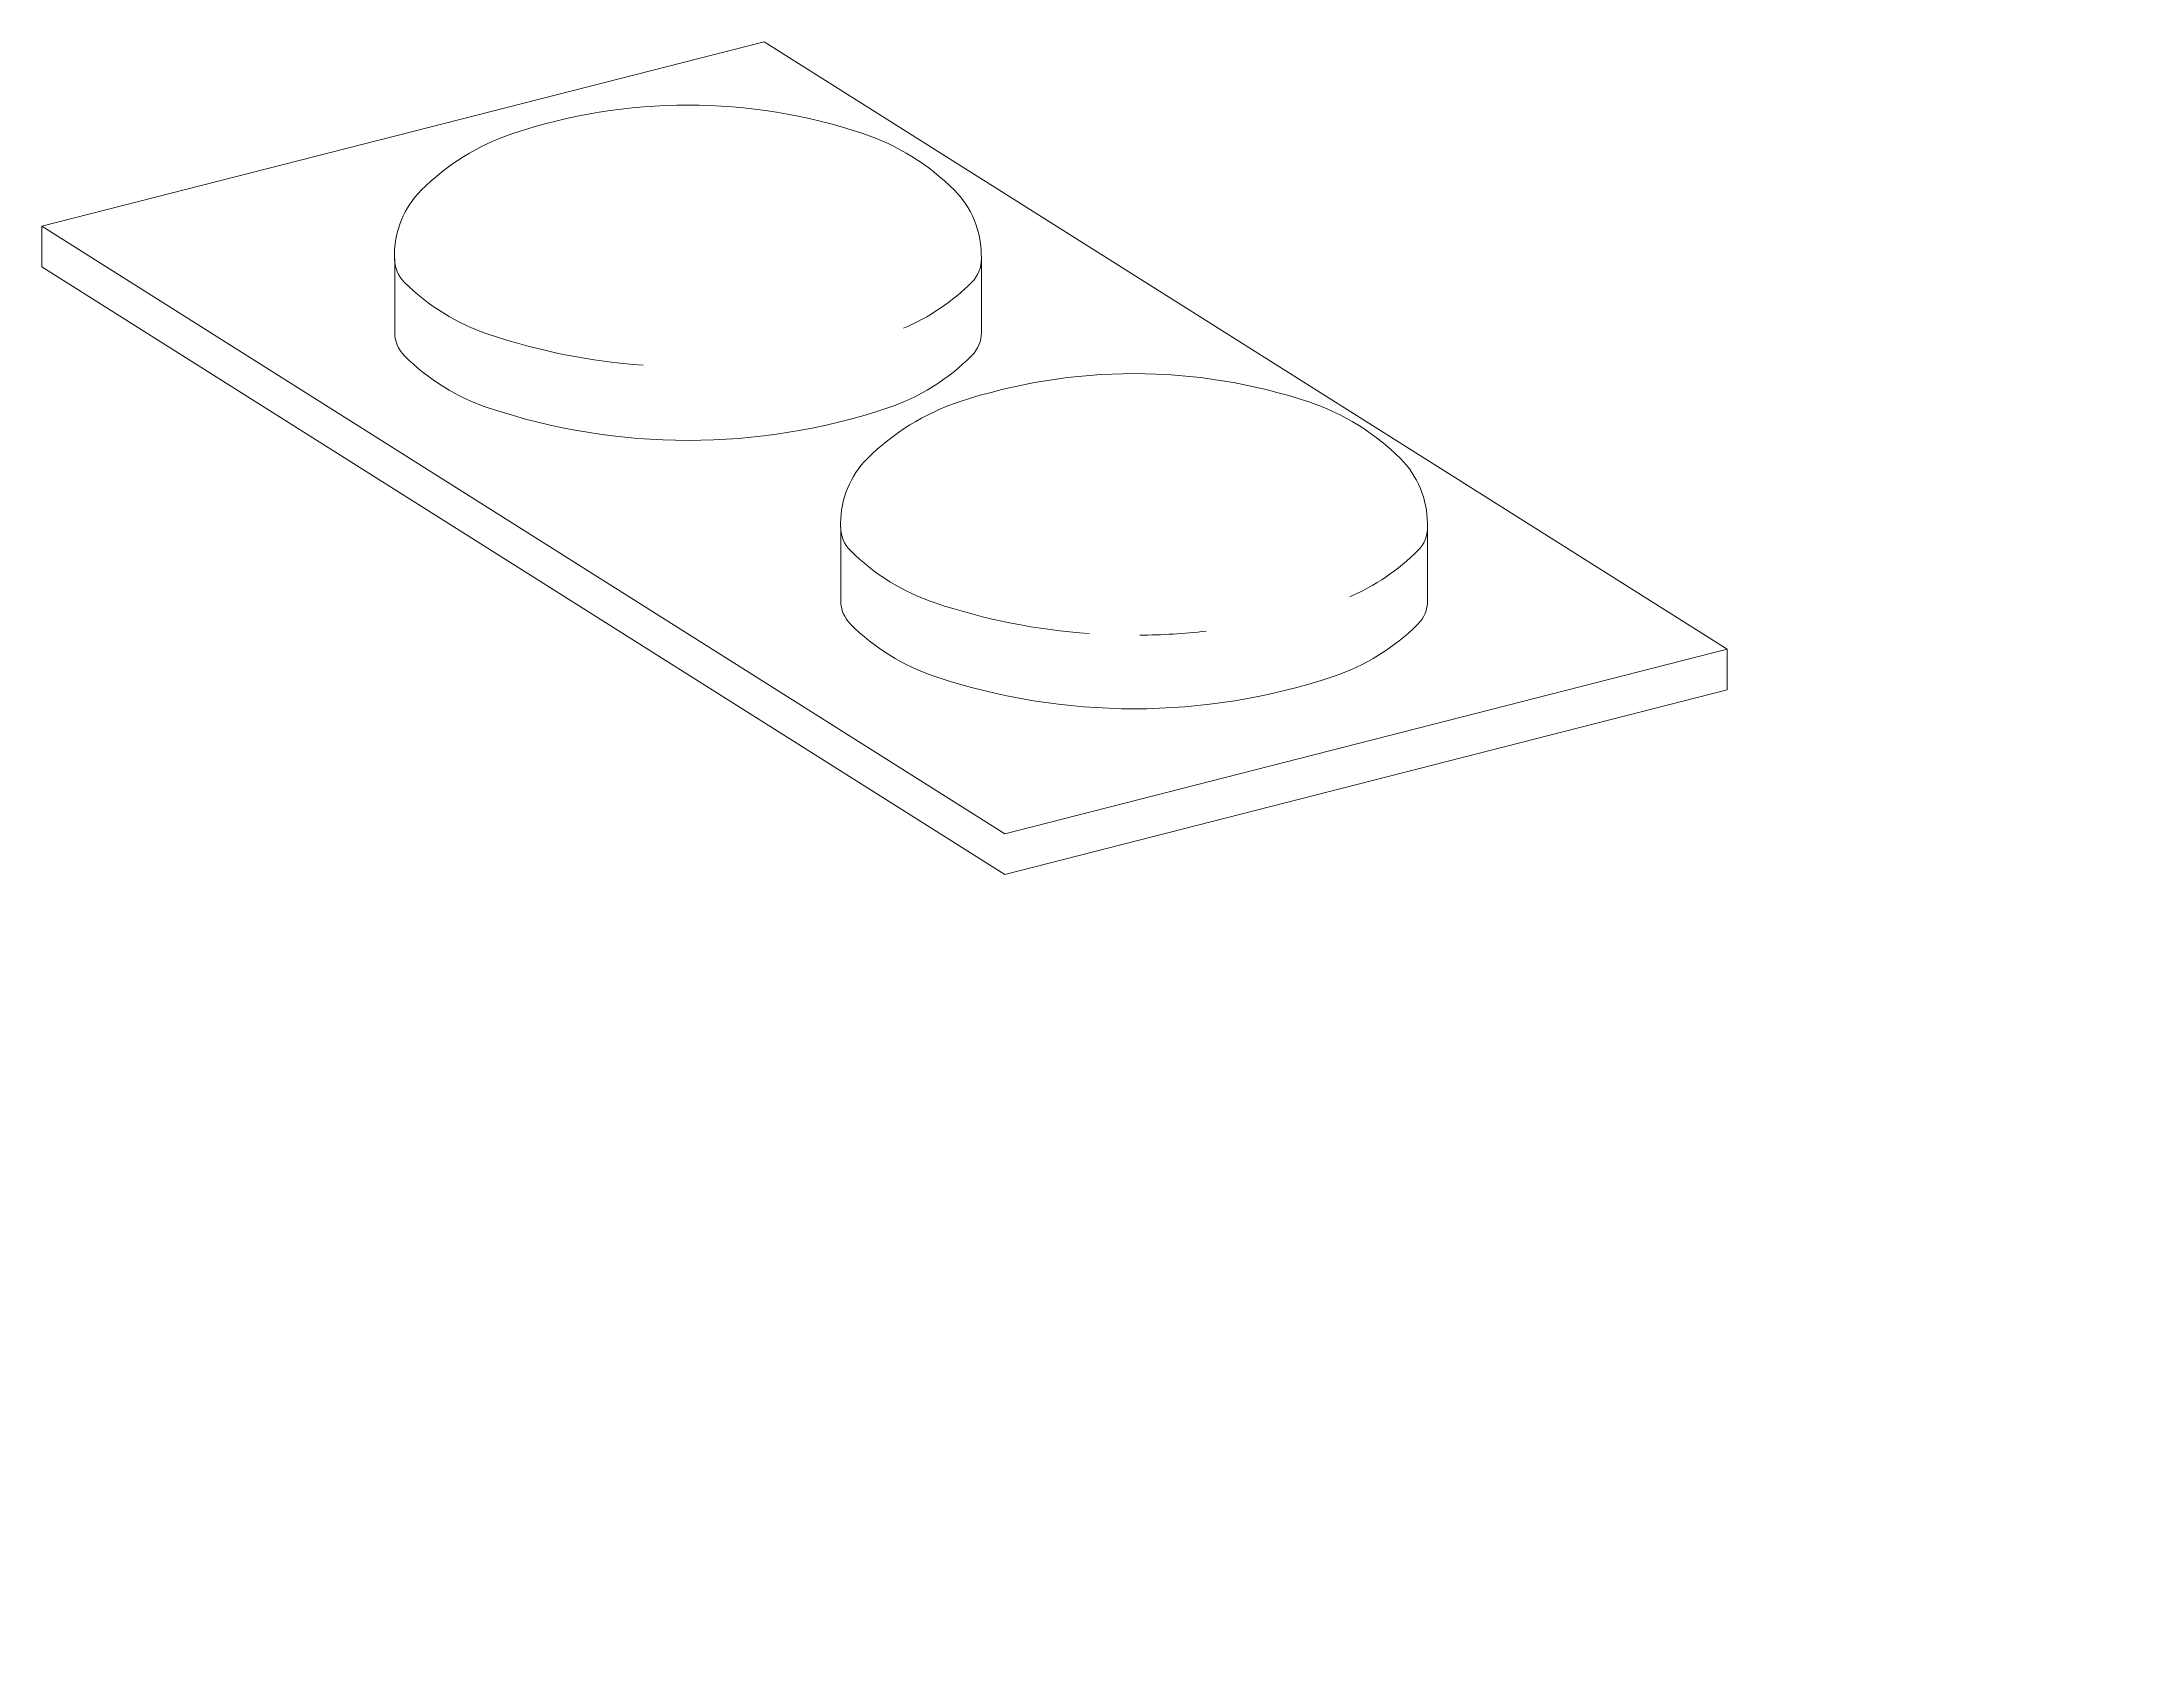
# Model space of a CAD drawing. Header units: metres. Extents: x -30.9 to 24.7, y -10.3 to 6.8.
# Drawn here: x -8.5734 to -8.0929, y 4.3007 to 4.6749 of the extents above; entities that cross this region are included whole.
import ezdxf

# ---------------------------------------------------------------- set-up
doc = ezdxf.new("R2010")
doc.units = ezdxf.units.M
doc.header["$MEASUREMENT"] = 0
doc.layers.add('PDF_Working_Num_Penna__7_Num_Penna__7', color=7, linetype='Continuous', lineweight=18)
doc.styles.add('GENERATED_STYLE_1', font='')
doc.styles.get('GENERATED_STYLE_1').set_extended_font_data('Arial')

msp = doc.modelspace()

# ---------------------------------------------------------------- linework, layer by layer
at = {"layer": 'PDF_Working_Num_Penna__7_Num_Penna__7', "color": 7, "linetype": 'Continuous', "lineweight": 18, "flags": 128}
for points in [[(-8.57335, 4.63239), (-8.40688, 4.67492), (-8.18489, 4.53495)], [(-8.57335, 4.63239), (-8.35136, 4.49243)], [(-8.57335, 4.63238), (-8.57335, 4.62304), (-8.35136, 4.48309)], [(-8.18488, 4.53495), (-8.35135, 4.49244)], [(-8.18488, 4.53494), (-8.18488, 4.5256), (-8.35135, 4.48309)]]:
    msp.add_lwpolyline(points, dxfattribs=at)
for points in [[(-8.35899, 4.6026, 0.198978), (-8.35676, 4.60796), (-8.35676, 4.6249, 0.032004), (-8.35682, 4.62576, 0.198685), (-8.36301, 4.64071, 0.116627), (-8.38412, 4.65376, 0.080607), (-8.42443, 4.66029, 0.080642), (-8.46474, 4.65376, 0.116603), (-8.48586, 4.64071, 0.198791), (-8.49205, 4.62575, 0.0183), (-8.492, 4.62431)], [(-8.43473, 4.60038, -0.062411), (-8.47022, 4.60746, -0.116236), (-8.48978, 4.61953, -0.198384), (-8.492, 4.6249), (-8.492, 4.60796, 0.199057), (-8.48978, 4.6026, 0.116718), (-8.47022, 4.59051, 0.080644), (-8.42438, 4.58307, 0.080664), (-8.37854, 4.5905, 0.116887), (-8.35899, 4.6026)], [(-8.37471, 4.6089, 0.095169), (-8.35898, 4.61953, 0.198117), (-8.35676, 4.6249)], [(-8.33192, 4.53855, -0.062652), (-8.36741, 4.54562, -0.116476), (-8.38697, 4.55771, -0.198978), (-8.38919, 4.56307), (-8.38919, 4.54612, 0.198682), (-8.38696, 4.54077, 0.11646), (-8.36742, 4.52868, 0.080552), (-8.32157, 4.52124, 0.080562), (-8.27573, 4.52868, 0.116434), (-8.25617, 4.54077, 0.198761), (-8.25396, 4.54612), (-8.25395, 4.56307, 0.030867), (-8.254, 4.56393, 0.198685), (-8.2602, 4.57888, 0.116701), (-8.28131, 4.59193, 0.080702), (-8.32162, 4.59846, 0.080731), (-8.36194, 4.59193, 0.116393), (-8.38305, 4.57888, 0.198941), (-8.38924, 4.56393, 0.018724), (-8.38918, 4.56249)], [(-8.2719, 4.54707, 0.095543), (-8.25617, 4.55771, 0.198868), (-8.25395, 4.56307)]]:
    msp.add_lwpolyline(points, format="xyb", dxfattribs=at)
at = {"layer": 'PDF_Working_Num_Penna__7_Num_Penna__7', "color": 7, "linetype": 'Continuous', "lineweight": 18}
msp.add_arc((-8.32163, 4.68569), 0.1475, 270.5366, 276.4678, dxfattribs=at)

# ---------------------------------------------------------------- texts
at = {"layer": 'PDF_Working_Num_Penna__7_Num_Penna__7', "color": 7, "linetype": 'Continuous', "lineweight": 18, "insert": (-8.09292, 4.47651), "char_height": 0.00000321, "attachment_point": 7, "rotation": 90, "style": 'GENERATED_STYLE_1'}
msp.add_mtext('\\A1;{\\pql;\\fArial|b0|i0|c0|p34;107091}', dxfattribs=at)
at = {"layer": 'PDF_Working_Num_Penna__7_Num_Penna__7', "color": 7, "linetype": 'Continuous', "lineweight": 18, "insert": (-8.40989, 4.30067), "char_height": 0.0000077, "attachment_point": 7, "style": 'GENERATED_STYLE_1'}
msp.add_mtext('\\A1;{\\pql;\\fArial|b0|i0|c0|p34;3x}', dxfattribs=at)

doc.saveas('drawing.dxf')
